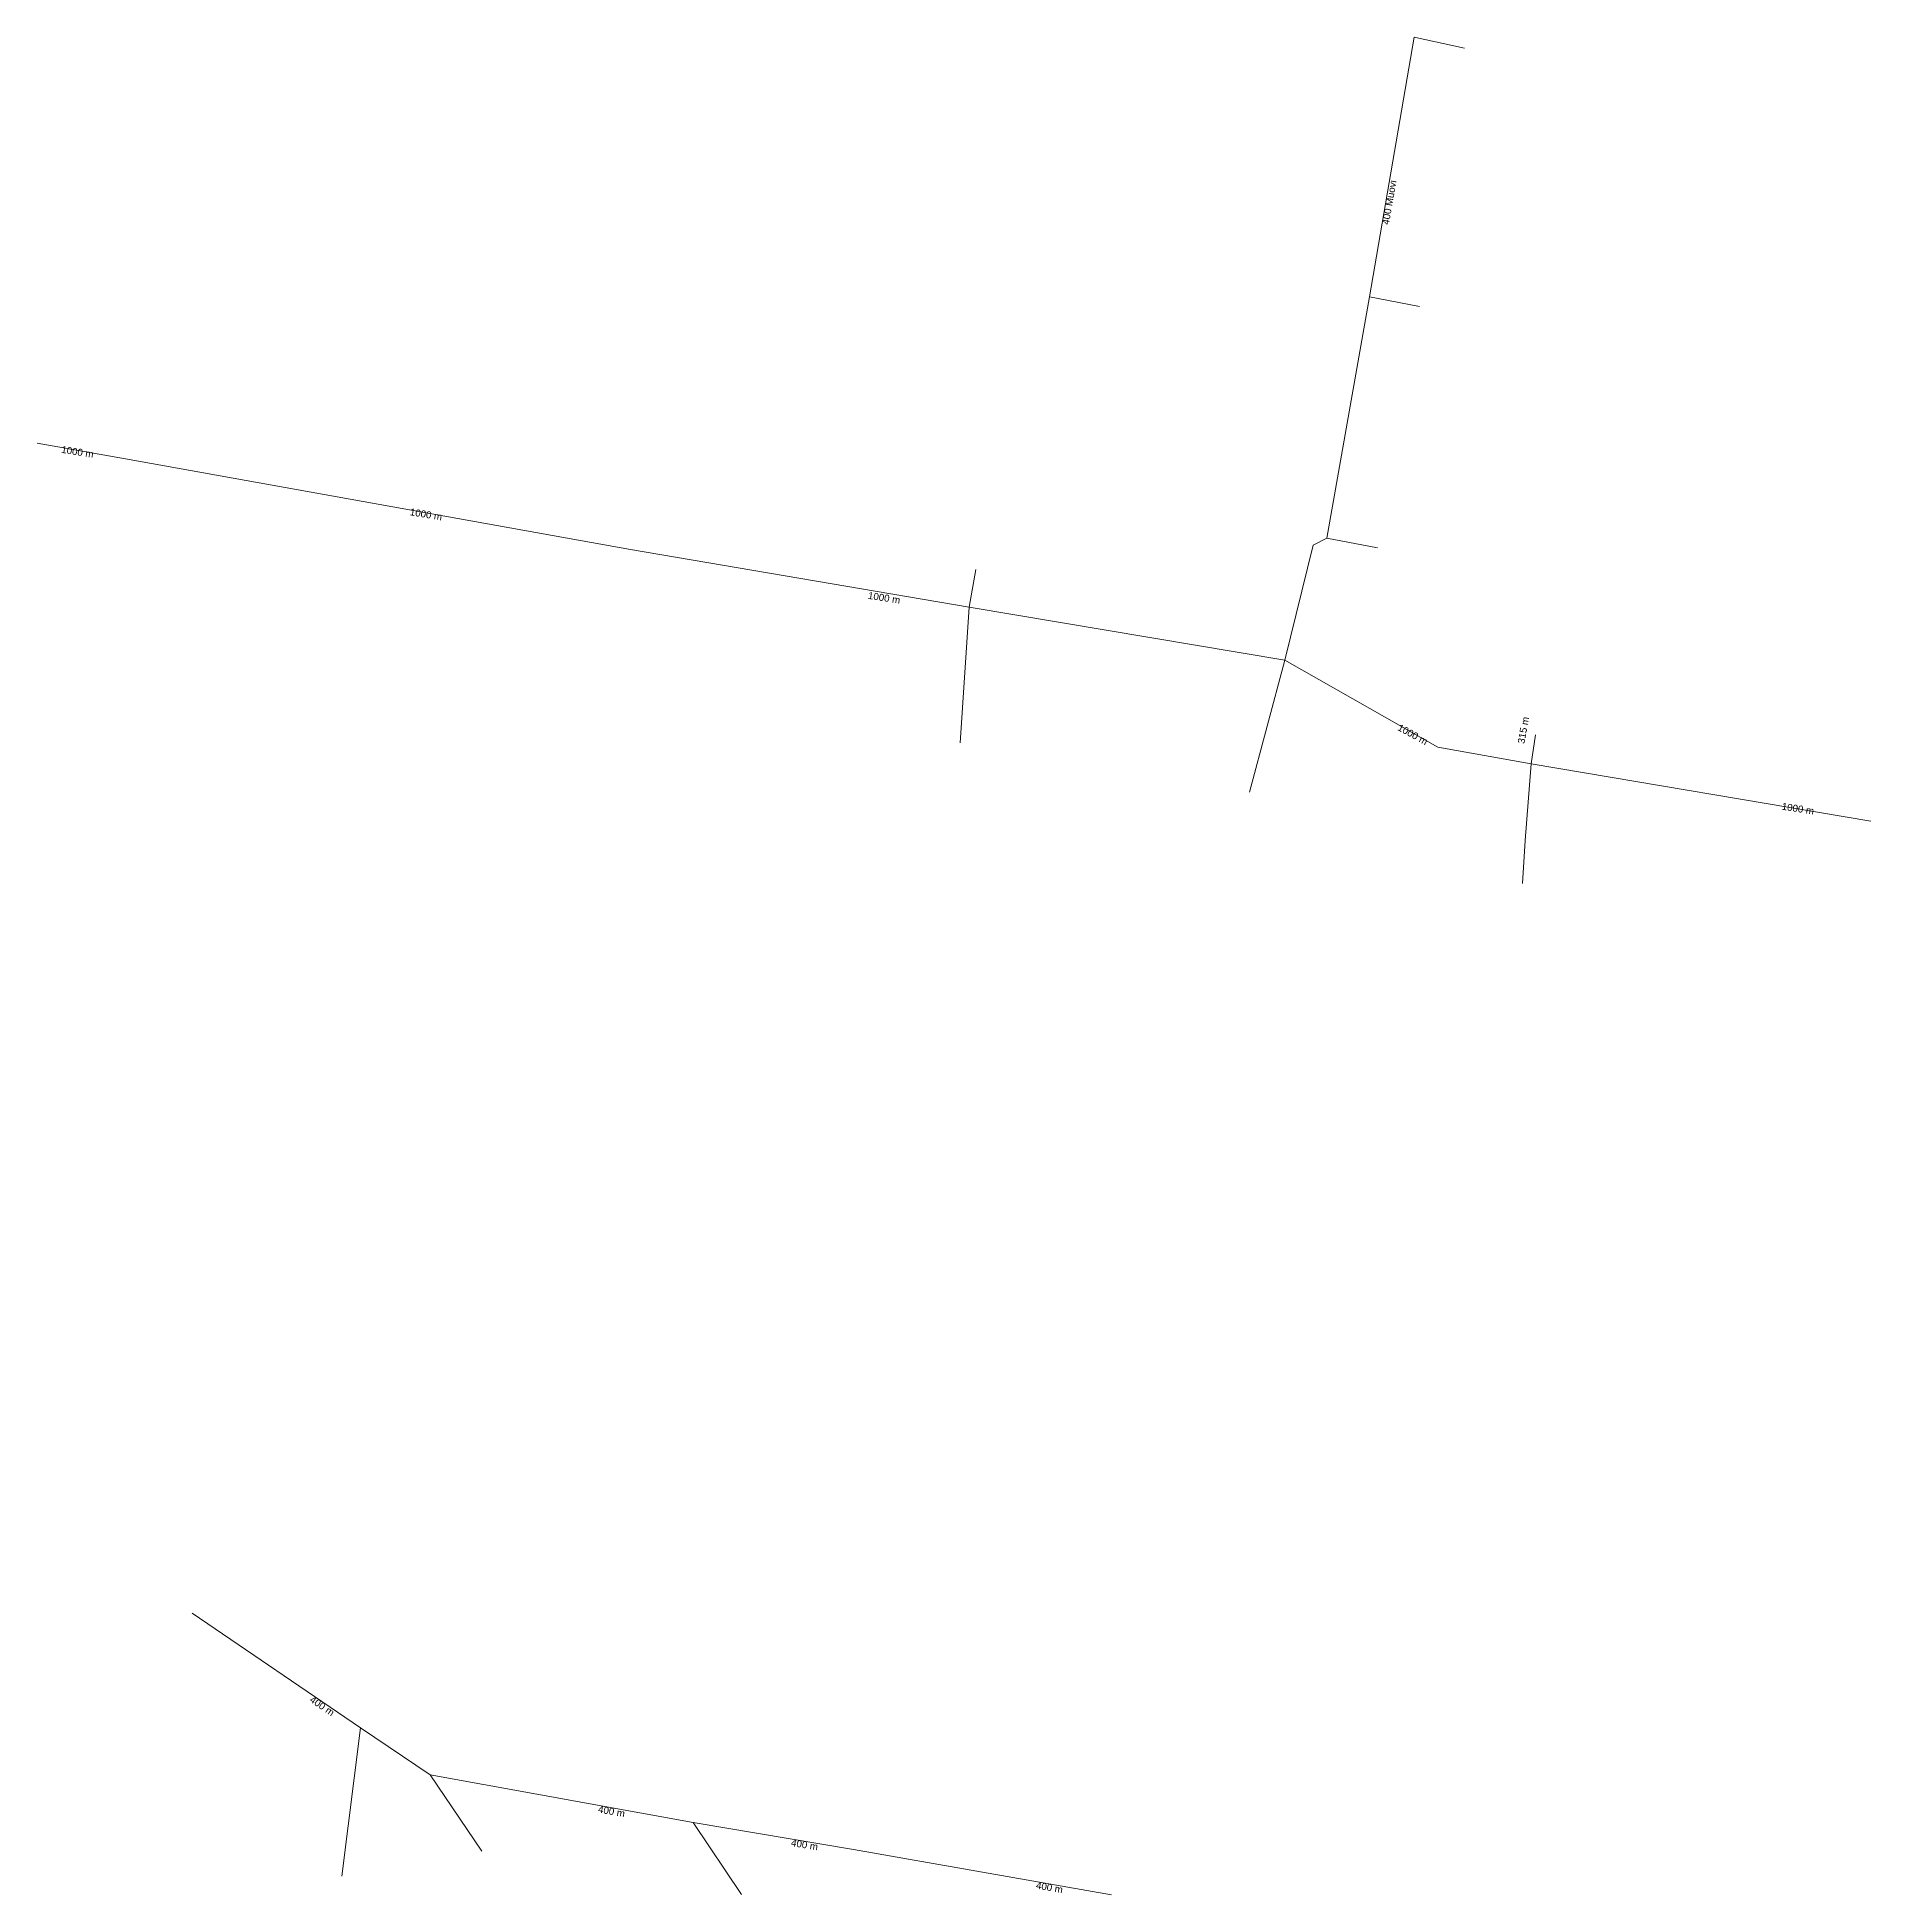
# Model space of a CAD drawing. Header units: metres. Extents: x 25505628 to 25506199, y 6696489 to 6697944.
# Drawn here: x 25505628.2 to 25505891.3, y 6697038.3 to 6697304.9 of the extents above; entities that cross this region are included whole.
import ezdxf
from ezdxf.enums import TextEntityAlignment as Align

# ---------------------------------------------------------------- set-up
doc = ezdxf.new("R2010")
doc.units = ezdxf.units.M
doc.linetypes.add('Annotation', pattern=[0])
doc.linetypes.add('Sadevesiputket Käytössä', pattern=[0])
doc.layers.add('Annotation', color=7, linetype='Annotation', lineweight=0)
doc.layers.add('Sadevesiputket Käytössä', color=7, linetype='Sadevesiputket Käytössä', lineweight=0)
doc.styles.add('DEFAULT', font='', dxfattribs={"height": 0.2})
doc.styles.get('DEFAULT').set_extended_font_data('Arial')

msp = doc.modelspace()

# ---------------------------------------------------------------- texts
at = {"layer": 'Annotation', "color": 3, "style": 'DEFAULT'}
for s, rotation, p in [('400 Muovi', 80.22499776, (25505821.180103, 6697278.074091)), ('1000 m', 350.9489985, (25505631.73182, 6697246.224672)), ('1000 m', 350.66800452, (25505681.759521, 6697237.269023)), ('1000 m', 351.22499278, (25505747.500874, 6697225.274058)), ('1000 m', 331.27900992, (25505823.788611, 6697206.364918)), ('400 m', 325.73300559, (25505667.747003, 6697066.885131)), ('400 m', 349.71300747, (25505708.781103, 6697051.098791)), ('400 m', 350.53200179, (25505736.475103, 6697046.281481)), ('400 m', 349.99501232, (25505771.626203, 6697040.165631))]:
    msp.add_text(s, height=1, rotation=rotation, dxfattribs=at).set_placement(p, align=Align.TOP_LEFT)
for s, rotation, p in [('315 m', 80.05599839, (25505841.456117, 6697205.419054)), ('1000 m', 351.24499158, (25505880.872366, 6697194.163058))]:
    msp.add_text(s, height=1, rotation=rotation, dxfattribs=at).set_placement(p, align=Align.MIDDLE_CENTER)

# ---------------------------------------------------------------- linework, layer by layer
at = {"layer": 'Sadevesiputket Käytössä', "color": 3, "linetype": 'Continuous', "lineweight": 15}
for p, q in [((25505819.377039, 6697267.608487), (25505825.798593, 6697304.88168)), ((25505825.798593, 6697304.88168), (25505833.025986, 6697303.291994)), ((25505813.233517, 6697232.97426), (25505819.377039, 6697267.608487)), ((25505819.377039, 6697267.608487), (25505826.555625, 6697266.229556)), ((25505628.162329, 6697246.595121), (25505640.835598, 6697244.378825)), ((25505640.835598, 6697244.378825), (25505713.33878, 6697231.332684, 34.028)), ((25505811.317451, 6697231.989242, 34.9275), (25505807.249701, 6697215.468783, 34.706)), ((25505813.233517, 6697232.97426), (25505811.317451, 6697231.989242)), ((25505813.233517, 6697232.97426), (25505820.523266, 6697231.605644)), ((25505713.33878, 6697231.332684, 34.017), (25505761.925135, 6697223.089485, 34.111)), ((25505761.925135, 6697223.089485, 34.901), (25505762.888071, 6697228.476705, 37.5475)), ((25505761.925103, 6697223.089481, 34.641), (25505760.652494, 6697203.622096, 37.5475)), ((25505761.925135, 6697223.089485, 34.121), (25505807.249701, 6697215.468783, 34.266)), ((25505807.249701, 6697215.468783, 34.666), (25505802.162429, 6697196.508434, 37.5475)), ((25505829.189786, 6697202.975287, 34.5675), (25505807.249701, 6697215.468783, 34.246)), ((25505842.578722, 6697200.602131), (25505843.216861, 6697204.763741)), ((25505842.578722, 6697200.602131), (25505829.189786, 6697202.975287)), ((25505842.578722, 6697200.602131), (25505841.711834, 6697189.598521)), ((25505891.332799, 6697192.340392), (25505842.578722, 6697200.602131)), ((25505841.711834, 6697189.598521, 35.3675), (25505841.326612, 6697183.40541, 0.3175)), ((25505674.559003, 6697062.244001, 34.96), (25505650.419003, 6697078.691001, 34.66)), ((25505674.559003, 6697062.244001, 35.05), (25505671.913003, 6697040.970001, 35.25)), ((25505684.591003, 6697055.489001, 35.09), (25505674.559003, 6697062.244001, 34.96)), ((25505684.591003, 6697055.489001, 35.3), (25505691.973003, 6697044.528001, 100)), ((25505722.296003, 6697048.646001, 35.44), (25505684.591003, 6697055.489001, 35.05)), ((25505722.296003, 6697048.646001, 35.62), (25505729.241003, 6697038.328001, 100)), ((25505745.335003, 6697044.804001, 35.7), (25505722.296003, 6697048.646001, 35.44)), ((25505782.354003, 6697038.273001, 36.06), (25505745.335003, 6697044.804001, 35.71))]:
    msp.add_line(p, q, dxfattribs=at)

msp.set_redraw_order([(e.dxf.handle, doc.entitydb.next_handle()) for e in msp.query("TEXT MTEXT ATTDEF DIMENSION ARC_DIMENSION")])  # texts and dimensions are drawn at this point

doc.saveas('drawing.dxf')
